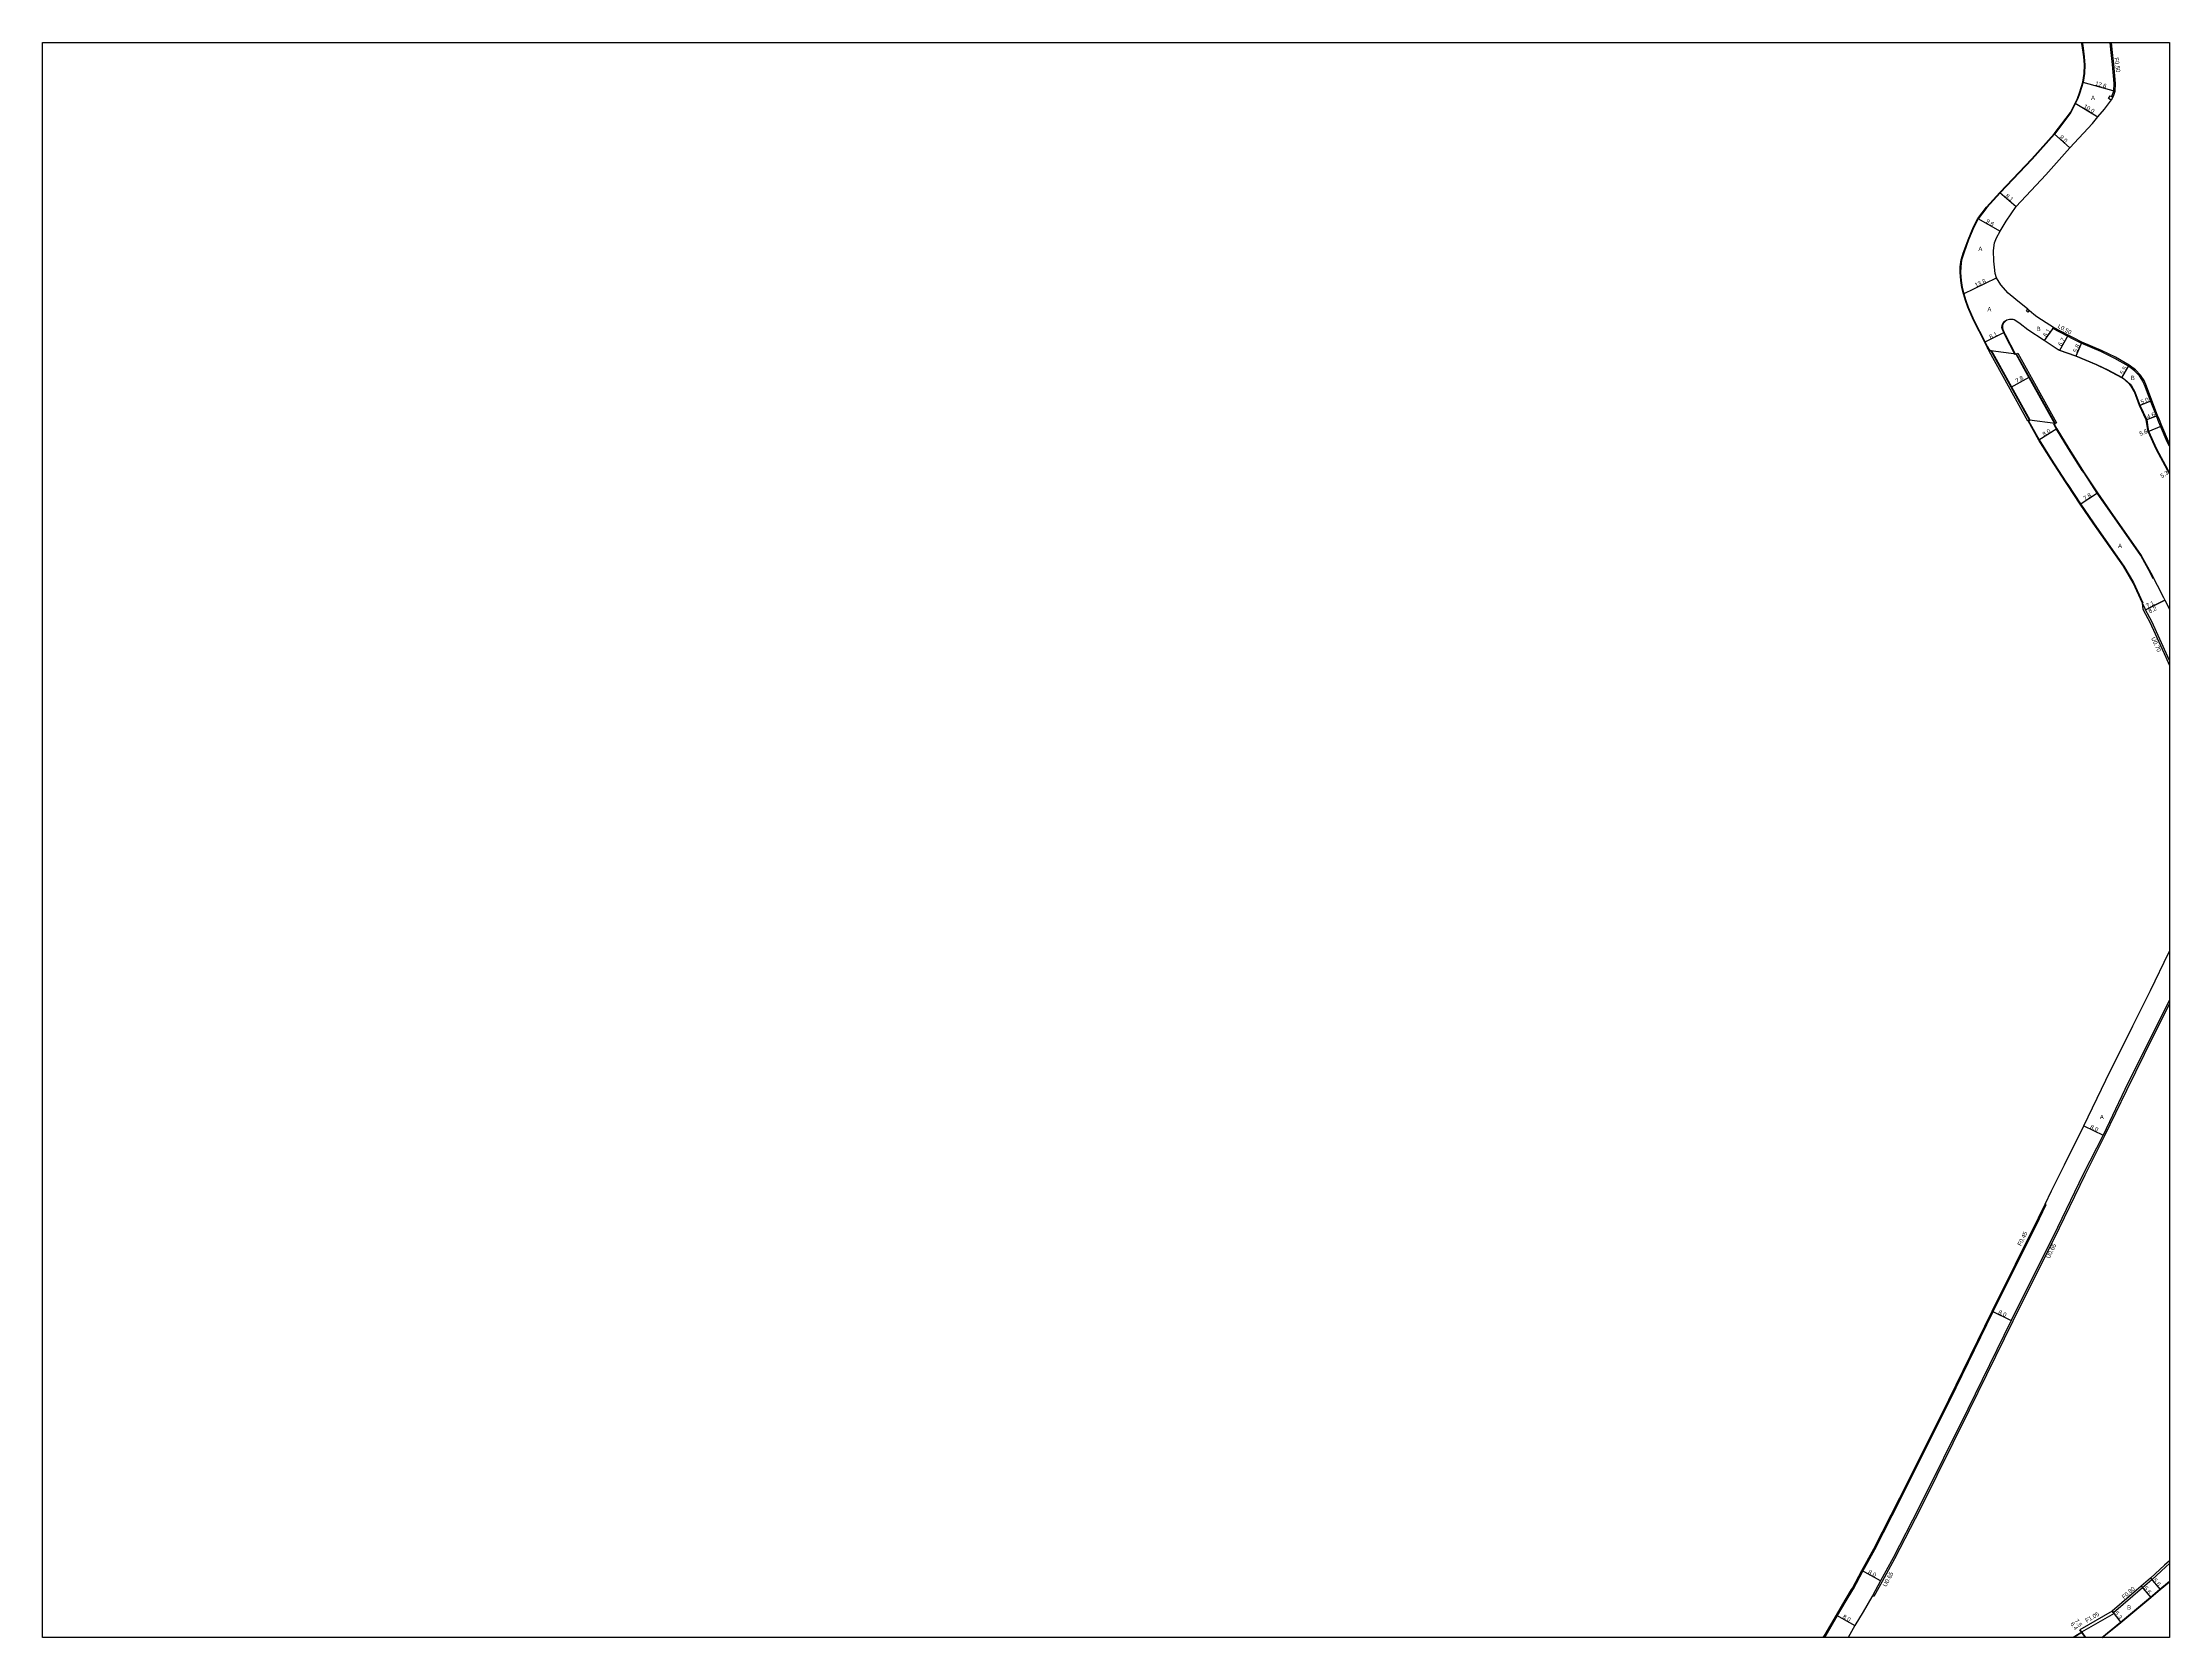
# Model space of a CAD drawing. Header units: metres. Extents: x -20002 to -16000, y -111000 to -108000.
# Drawn here: x -17600 to -16800, y -110400 to -109800 of the extents above; entities that cross this region are included whole.
import ezdxf

# ---------------------------------------------------------------- set-up
doc = ezdxf.new("R2010")
doc.units = ezdxf.units.M
doc.header["$LTSCALE"] = 2.5
for name, color, linetype in [('側溝・桝', 7, 'Continuous'), ('図郭', 7, 'Continuous'), ('幅員', 7, 'Continuous'), ('歩道・分離帯・安全施設', 7, 'Continuous'), ('舗装', 7, 'Continuous'), ('道路', 7, 'Continuous')]:
    doc.layers.add(name, color=color, linetype=linetype)
doc.styles.get("Standard").update_dxf_attribs({"font": ''})
doc.styles.get('Standard').set_extended_font_data('@MS PGothic')

msp = doc.modelspace()

# ---------------------------------------------------------------- linework, layer by layer
at = {"layer": '側溝・桝'}
for points in [[(-16821.72, -109820.31), (-16821.55, -109819.95), (-16820.98, -109818.16), (-16820.75, -109815.44), (-16821.42, -109808.24), (-16822.09, -109802.65), (-16822.36, -109800)], [(-16800, -109951.82), (-16800.83, -109950.25), (-16803.34, -109944.34), (-16804.21, -109942.2), (-16804.91, -109940.46), (-16807.09, -109934.84), (-16809.1, -109929.42), (-16810.01, -109927.35), (-16811.26, -109925.39), (-16813.1, -109923.54), (-16815.4, -109921.8), (-16820.59, -109918.82), (-16825.79, -109916.28), (-16833.22, -109913.12), (-16836.28, -109911.57), (-16838.37, -109910.51), (-16843.89, -109907.56), (-16843.64, -109907.14)], [(-16800, -110034.18), (-16801.27, -110031.4), (-16807.23, -110018.14), (-16809.65, -110013.74), (-16809.9, -110013.2), (-16810.19, -110010.88)], [(-16800, -110161.62), (-16806.07, -110173.74), (-16816.17, -110194.2), (-16824.39, -110211.28), (-16831.81, -110226.05), (-16841.54, -110246.01), (-16858.97, -110280.99), (-16875.28, -110314.43), (-16893.69, -110351.48), (-16903.4, -110370.41), (-16908.07, -110378.97), (-16911.17, -110384.64), (-16911.73, -110384.32)], [(-16929.61, -110400), (-16929.07, -110399.18), (-16924.88, -110391.78), (-16921.54, -110386.16), (-16919.15, -110382.13), (-16918.86, -110381.65), (-16915.27, -110375.04), (-16910.81, -110366.87), (-16900.98, -110347.73), (-16882.63, -110310.8), (-16866.34, -110277.39), (-16848.9, -110242.38), (-16846.34, -110237.14), (-16846.75, -110236.94)], [(-16800, -110372.22), (-16801.31, -110373.39), (-16806.63, -110378.31), (-16810.16, -110381.28), (-16821.02, -110390.75)], [(-16820.86, -110390.96), (-16833.03, -110398.03)], [(-16820.86, -110390.96), (-16821.02, -110390.75), (-16821.5, -110390.12)]]:
    msp.add_lwpolyline(points, dxfattribs=at)
for points in [[(-16821.79, -109821.6), (-16822.25, -109821.38), (-16822.87, -109821.08), (-16822.35, -109820), (-16821.72, -109820.31), (-16821.27, -109820.52)], [(-16853.22, -109901.47), (-16853.83, -109900.96), (-16853.32, -109900.35), (-16852.71, -109900.86)]]:
    msp.add_lwpolyline(points, close=True, dxfattribs=at)
at = {"layer": '図郭'}
msp.add_lwpolyline([(-17600, -109800), (-16800, -109800), (-16800, -110400), (-17600, -110400)], close=True, dxfattribs=at)
at = {"layer": '幅員'}
for points in [[(-16832.63, -109814.91), (-16820.48, -109818.26)], [(-16835.42, -109822.78), (-16826.89, -109828)], [(-16843.37, -109834.33), (-16837.42, -109839.67)], [(-16863.81, -109856.43), (-16857.64, -109861.67)], [(-16872.05, -109866.2), (-16863.7, -109870.93)], [(-16877.48, -109894.53), (-16865.06, -109888.5)], [(-16862.23, -109909.05), (-16869.43, -109912.76)], [(-16843.64, -109907.14), (-16847.11, -109912.15)], [(-16838.14, -109910.07), (-16841.42, -109915.9)], [(-16833.01, -109912.66), (-16835.27, -109918.01)], [(-16859.59, -109929.62), (-16852.78, -109925.83)], [(-16817.92, -109926.11), (-16815.12, -109921.38)], [(-16811.26, -109936.53), (-16806.62, -109934.66)], [(-16808.72, -109941.99), (-16804.45, -109940.27)], [(-16842.32, -109945.35), (-16849.12, -109949.57)], [(-16808.06, -109946.27), (-16802.88, -109944.15)], [(-16800.44, -109961.29), (-16800, -109961.02)], [(-16833.62, -109973.66), (-16827.09, -109969.41)], [(-16809.03, -110013.42), (-16801.68, -110009.78)], [(-16801.68, -110009.78), (-16808.04, -110012.93)], [(-16832.18, -110207.52), (-16824.97, -110210.99)], [(-16866.74, -110277.19), (-16859.55, -110280.7)], [(-16908.64, -110378.66), (-16915.66, -110374.83)], [(-16810.68, -110380.67), (-16807.05, -110384.94)], [(-16807.16, -110377.71), (-16803.53, -110381.97)], [(-16925.27, -110391.56), (-16918.31, -110395.51)], [(-16821.5, -110390.12), (-16818.28, -110394.32)], [(-16831.54, -110400), (-16833.67, -110397.18)], [(-16833.01, -110398.06), (-16831.54, -110400)]]:
    msp.add_lwpolyline(points, dxfattribs=at)
at = {"layer": '歩道・分離帯・安全施設'}
for points in [[(-16832.88, -109800), (-16832.63, -109801.15), (-16832.02, -109805.35), (-16831.82, -109808.4), (-16831.94, -109811.71), (-16832.48, -109814.94), (-16833.67, -109818.96), (-16834.41, -109821.1), (-16835.29, -109822.85), (-16837.04, -109826.34), (-16843.26, -109834.43), (-16851.69, -109843.86), (-16863.7, -109856.53), (-16868.64, -109862.04), (-16871.93, -109866.28), (-16873.61, -109869.4), (-16875.59, -109874.27), (-16877.4, -109879.24), (-16878.18, -109881.84), (-16878.53, -109884.38), (-16878.56, -109886.47), (-16878.35, -109889.55), (-16877.96, -109892.13), (-16877.33, -109894.48), (-16876.55, -109897.04), (-16875.66, -109899.5), (-16873.62, -109904.39), (-16869.29, -109912.7), (-16868.4, -109914.46), (-16867.6, -109916.04)], [(-16858.05, -109917.47), (-16861.94, -109909.94), (-16862.36, -109909.11), (-16862.84, -109908), (-16862.99, -109907.17), (-16862.97, -109906.42), (-16862.64, -109905.66), (-16861.91, -109904.81), (-16861.19, -109904.35), (-16860.2, -109904.04), (-16859.08, -109904.06), (-16858.74, -109904.12)], [(-16867.12, -109915.77), (-16860.07, -109928.45)], [(-16853.92, -109924.08), (-16857.7, -109917.28)], [(-16841.79, -109915.48), (-16841.36, -109915.77), (-16835.21, -109917.87), (-16827.44, -109921.09), (-16823.21, -109923.07), (-16817.84, -109925.99), (-16816.73, -109926.79), (-16814.8, -109928.52), (-16814.27, -109929.2), (-16813.03, -109931.36), (-16811.12, -109936.47), (-16808.57, -109941.95), (-16808.12, -109944.86), (-16807.91, -109946.23), (-16804.86, -109952.9), (-16800.55, -109960.76), (-16800.31, -109961.21)], [(-16843.15, -109943.44), (-16853.92, -109924.08)], [(-16860.07, -109928.45), (-16852.57, -109941.94)], [(-16853, -109942.27), (-16848.99, -109949.49), (-16844.54, -109956.69), (-16838.95, -109965.21), (-16838.25, -109966.28)], [(-16832.14, -109961.92), (-16832.78, -109960.95), (-16837.96, -109952.82), (-16842.45, -109945.43), (-16843.5, -109943.63)], [(-16838.25, -109966.28), (-16833.5, -109973.58), (-16828.53, -109980.7), (-16817.21, -109996.93), (-16813.56, -110003.17), (-16810.05, -110010.82)], [(-16806.07, -110001.69), (-16807.18, -109999.57), (-16810.81, -109993.02), (-16822.43, -109976.35), (-16827.21, -109969.49), (-16832.14, -109961.92)], [(-16800.55, -109960.76), (-16800.31, -109961.21), (-16800, -109961.72)], [(-16825.49, -110400), (-16818.38, -110394.21), (-16807.15, -110384.82), (-16803.62, -110381.86), (-16800, -110378.81)], [(-16928.79, -110397.47), (-16929.59, -110398.87), (-16930.32, -110400)], [(-16832.91, -110398.18), (-16835.95, -110400)]]:
    msp.add_lwpolyline(points, dxfattribs=at)
at = {"layer": '道路'}
for points in [[(-16867.25, -109915.85), (-16867.73, -109916.11), (-16868.52, -109914.54), (-16869.43, -109912.76), (-16873.76, -109904.45), (-16875.8, -109899.56), (-16876.69, -109897.08), (-16877.48, -109894.53), (-16878.11, -109892.16), (-16878.5, -109889.56), (-16878.71, -109886.48), (-16878.68, -109884.37), (-16878.33, -109881.8), (-16877.54, -109879.19), (-16875.73, -109874.22), (-16873.75, -109869.34), (-16872.05, -109866.2), (-16868.76, -109861.94), (-16863.81, -109856.43), (-16851.8, -109843.76), (-16843.37, -109834.33), (-16837.16, -109826.26), (-16835.42, -109822.78), (-16834.55, -109821.04), (-16833.82, -109818.91), (-16832.63, -109814.91), (-16832.09, -109811.69), (-16831.97, -109808.4), (-16832.17, -109805.37), (-16832.78, -109801.17), (-16833.04, -109800)], [(-16851, -109902.28), (-16852.71, -109900.86), (-16853.32, -109900.35), (-16857.78, -109896.63), (-16860.69, -109894.27), (-16863.39, -109891.12), (-16865.06, -109888.5), (-16865.55, -109886.89), (-16865.86, -109884.51), (-16866.03, -109882.19), (-16866.18, -109878.27), (-16865.79, -109875.37), (-16865.05, -109873.44), (-16863.7, -109870.93), (-16861.42, -109867.16), (-16857.64, -109861.67), (-16846.44, -109849.73), (-16837.42, -109839.67), (-16828.99, -109830.44), (-16826.89, -109828), (-16824.49, -109825.02), (-16821.79, -109821.6), (-16821.27, -109820.52), (-16821.08, -109820.13), (-16820.48, -109818.26), (-16820.25, -109815.44), (-16820.92, -109808.19), (-16821.59, -109802.6), (-16821.85, -109800)], [(-16800, -109950.75), (-16800.37, -109950.03), (-16802.88, -109944.15), (-16803.78, -109941.92), (-16804.45, -109940.27), (-16806.62, -109934.66), (-16808.63, -109929.24), (-16809.57, -109927.12), (-16810.86, -109925.08), (-16812.77, -109923.16), (-16815.12, -109921.38), (-16820.35, -109918.38), (-16825.59, -109915.82), (-16833.01, -109912.66), (-16835.82, -109911.24), (-16838.14, -109910.07), (-16843.64, -109907.14), (-16846.36, -109905.43), (-16849.88, -109903.21), (-16851, -109902.28)], [(-16856.14, -109905.88), (-16857.77, -109904.65), (-16858.36, -109904.34), (-16859.09, -109904.21), (-16860.17, -109904.19), (-16861.13, -109904.49), (-16861.81, -109904.93), (-16862.51, -109905.74), (-16862.82, -109906.46), (-16862.84, -109907.15), (-16862.69, -109907.96), (-16862.23, -109909.05), (-16861.81, -109909.85), (-16857.95, -109917.34)], [(-16800.69, -109960.83), (-16804.99, -109952.97), (-16808.06, -109946.27), (-16808.26, -109944.96), (-16808.72, -109941.99), (-16811.26, -109936.53), (-16813.16, -109931.43), (-16814.39, -109929.29), (-16814.91, -109928.62), (-16816.82, -109926.9), (-16817.92, -109926.11), (-16823.28, -109923.21), (-16827.5, -109921.23), (-16835.27, -109918.01), (-16841.42, -109915.9), (-16841.92, -109915.57), (-16847.11, -109912.15), (-16853.24, -109908.07), (-16856.14, -109905.88)], [(-16867.25, -109915.85), (-16860.2, -109928.53)], [(-16857.95, -109917.34), (-16857.6, -109917.15), (-16853.8, -109923.99)], [(-16853.8, -109923.99), (-16843.02, -109943.36)], [(-16860.2, -109928.53), (-16852.66, -109942.08)], [(-16838.37, -109966.37), (-16839.07, -109965.29), (-16844.67, -109956.77), (-16849.12, -109949.57), (-16853.13, -109942.35), (-16853, -109942.27), (-16852.66, -109942.08)], [(-16843.37, -109943.56), (-16843.02, -109943.36)], [(-16843.37, -109943.56), (-16842.32, -109945.35), (-16837.83, -109952.75), (-16832.65, -109960.87), (-16832.02, -109961.83)], [(-16810.19, -110010.88), (-16813.7, -110003.24), (-16817.34, -109997.01), (-16828.65, -109980.79), (-16833.62, -109973.66), (-16838.37, -109966.37)], [(-16832.02, -109961.83), (-16827.09, -109969.41), (-16822.31, -109976.26), (-16810.68, -109992.94), (-16807.04, -109999.5), (-16802.2, -110008.73), (-16801.68, -110009.78), (-16800, -110013.16)], [(-16800, -109962.02), (-16800.44, -109961.29), (-16800.69, -109960.83)], [(-16800, -110032.5), (-16800.63, -110031.12), (-16806.61, -110017.83), (-16809.03, -110013.42), (-16809.19, -110013.07), (-16810.19, -110010.88)], [(-16839.54, -110222.17), (-16832.18, -110207.52), (-16823.95, -110190.41), (-16813.83, -110169.91), (-16807.19, -110156.67), (-16800.22, -110142.26), (-16800, -110141.82)], [(-16800, -110160.17), (-16800.02, -110160.21), (-16806.65, -110173.45), (-16816.76, -110193.92), (-16824.97, -110210.99), (-16832.4, -110225.76), (-16842.13, -110245.72), (-16859.55, -110280.7), (-16875.87, -110314.14), (-16894.27, -110351.19), (-16903.97, -110370.1), (-16908.64, -110378.66), (-16911.73, -110384.32), (-16911.95, -110384.69)], [(-16846.75, -110236.94), (-16844.33, -110231.97), (-16839.54, -110222.17)], [(-16919.54, -110381.9), (-16919.26, -110381.42), (-16915.66, -110374.83), (-16911.2, -110366.66), (-16901.38, -110347.52), (-16883.04, -110310.6), (-16866.74, -110277.19), (-16849.3, -110242.18), (-16846.75, -110236.94)], [(-16800, -110371.14), (-16801.84, -110372.8), (-16807.16, -110377.71), (-16810.68, -110380.67), (-16821.5, -110390.12), (-16833.67, -110397.18), (-16833.03, -110398.03), (-16833.01, -110398.06), (-16836.24, -110400)], [(-16930.14, -110400), (-16929.46, -110398.94), (-16925.27, -110391.56), (-16921.93, -110385.93), (-16919.54, -110381.9)], [(-16825.26, -110400), (-16818.28, -110394.32), (-16807.05, -110384.94), (-16803.53, -110381.97), (-16800, -110379.01)], [(-16911.95, -110384.69), (-16915.25, -110390.3), (-16918.31, -110395.51), (-16920.86, -110400)]]:
    msp.add_lwpolyline(points, dxfattribs=at)
for points in [[(-16867.82, -109916.16), (-16867.73, -109916.11), (-16867.25, -109915.85), (-16852.66, -109942.08), (-16853.23, -109942.4)], [(-16867.25, -109915.85), (-16857.6, -109917.15), (-16843.02, -109943.36), (-16852.66, -109942.08)], [(-16857.6, -109917.15), (-16857.04, -109916.83), (-16842.46, -109943.05), (-16843.02, -109943.36)]]:
    msp.add_lwpolyline(points, close=True, dxfattribs=at)

# ---------------------------------------------------------------- texts
at = {"layer": '側溝・桝'}
for s, rotation, p in [('F0.50', 276.81322, (-16820.71, -109805.69)), ('L0.50', 329.99061, (-16842.2, -109907.17)), ('U0.70', 294.21089, (-16806.91, -110024.07)), ('F0.45', 63.52469, (-16855.85, -110252.87)), ('U0.65', 63.52469, (-16845.13, -110257.62)), ('U0.65', 61.84659, (-16906.54, -110381.07)), ('F0.80', 41.09661, (-16817.08, -110385.65)), ('F1.05', 30.1572, (-16831.1, -110394.48))]:
    msp.add_text(s, height=1.6, rotation=rotation, dxfattribs=at).set_placement(p)
at = {"layer": '幅員'}
for s, rotation, p in [('12.6', 344.55774, (-16828.07, -109816.06)), ('10.0', 328.56972, (-16832.47, -109824.47)), ('8.0', 318.13223, (-16841.52, -109835.86)), ('8.1', 319.679, (-16861.88, -109857.94)), ('9.6', 330.4337, (-16869.22, -109867.69)), ('13.8', 25.88479, (-16872.75, -109892.12)), ('8.1', 27.32552, (-16867.29, -109911.55)), ('6.1', 55.32037, (-16846.36, -109910.9)), ('6.7', 60.59542, (-16840.65, -109914.33)), ('5.8', 67.13837, (-16834.85, -109916.77)), ('7.8', 29.07835, (-16857.41, -109928.12)), ('5.5', 59.44859, (-16817.42, -109925.07)), ('5.0', 21.89348, (-16810.46, -109936.1)), ('4.6', 21.95418, (-16808.1, -109941.64)), ('8.0', 31.83332, (-16847.13, -109948.22)), ('5.6', 22.26194, (-16810.95, -109948)), ('5.3', 31.51154, (-16802.84, -109963.91)), ('7.8', 33.07617, (-16831.75, -109972.33)), ('7.1', 26.40642, (-16808.32, -110012.72)), ('8.2', 26.40642, (-16807.38, -110014.78)), ('8.0', 334.30405, (-16829.98, -110208.47)), ('8.0', 333.99306, (-16864.54, -110278.16)), ('8.0', 331.3831, (-16913.51, -110375.89)), ('5.6', 310.38115, (-16809.82, -110381.52)), ('5.6', 310.38115, (-16806.3, -110378.56)), ('8.0', 330.4386, (-16923.13, -110392.66)), ('5.3', 307.42354, (-16820.79, -110390.89)), ('6.4', 307.17382, (-16837.37, -110394.92)), ('7.5', 307.17382, (-16835.81, -110393.79))]:
    msp.add_text(s, height=1.6, rotation=rotation, dxfattribs=at).set_placement(p)
at = {"layer": '舗装'}
for s, p in [('A', (-16829.48, -109821.62)), ('A', (-16871.86, -109878.4)), ('A', (-16868.47, -109901.11)), ('B', (-16849.91, -109908.52)), ('B', (-16814.52, -109926.95)), ('A', (-16819.33, -109990.09)), ('A', (-16826.18, -110205)), ('B', (-16815.92, -110389.54))]:
    msp.add_text(s, height=1.6, dxfattribs=at).set_placement(p)

doc.saveas('drawing.dxf')
